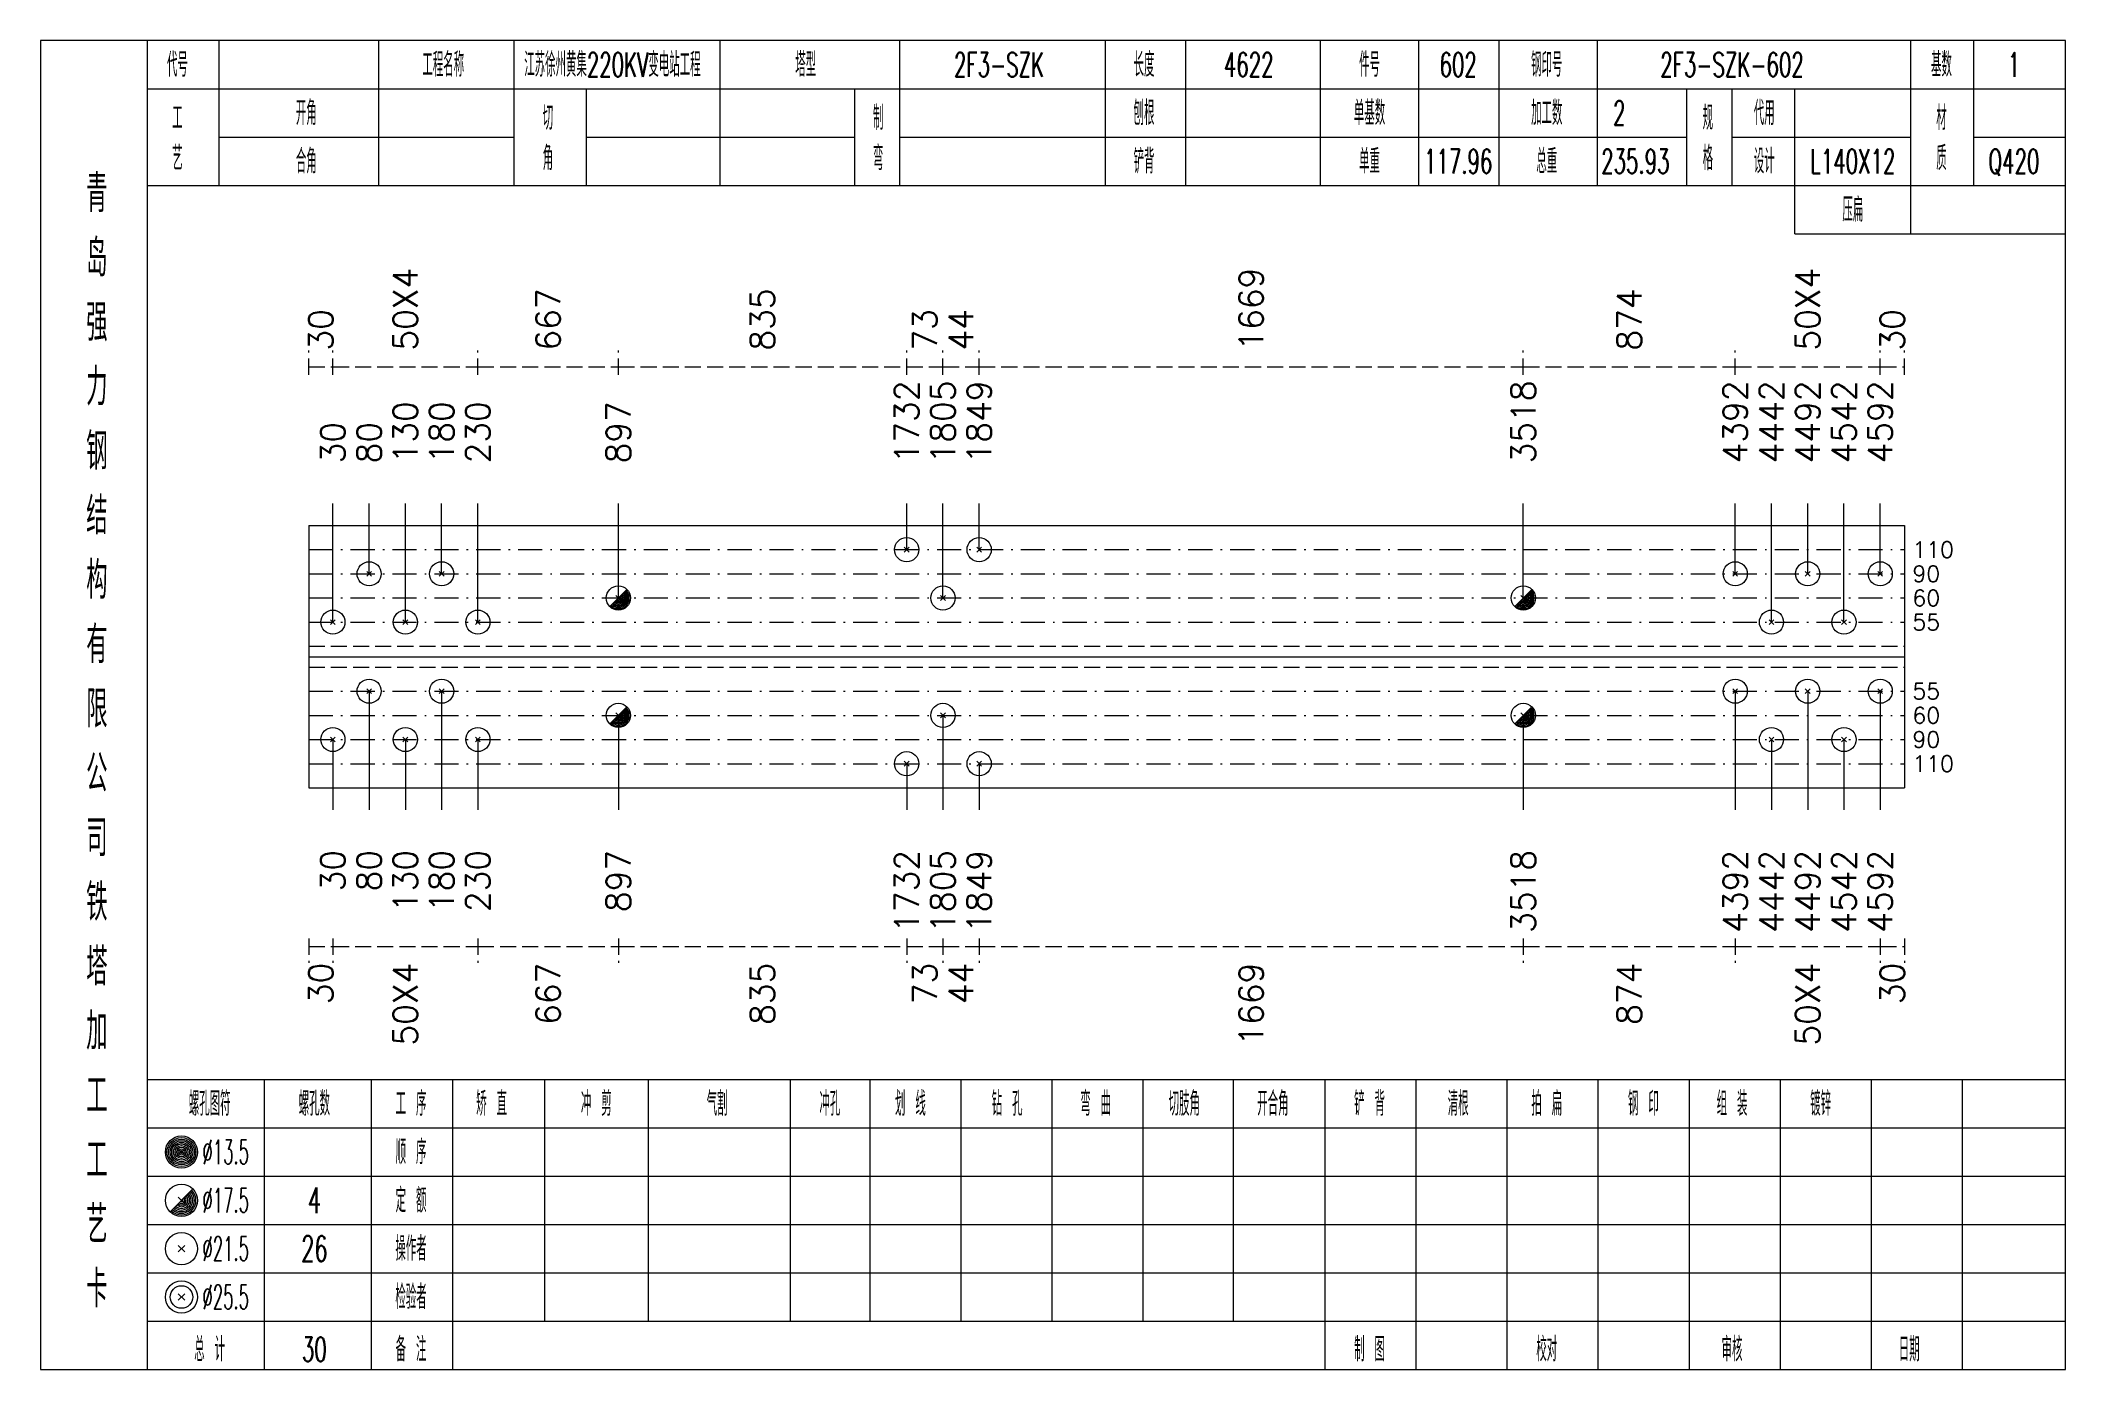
# Model space of a CAD drawing. Extents: x 0 to 4623, y -1159 to 4890.
# Drawn here: x 622.8 to 874.2, y 2025 to 2190 of the extents above; entities that cross this region are included whole.
import ezdxf
from ezdxf.enums import TextEntityAlignment as Align

# ---------------------------------------------------------------- set-up
doc = ezdxf.new("R2010")
doc.units = 0
doc.header["$MEASUREMENT"] = 0
doc.linetypes.add('一点画线', pattern=[5.2, 3, -1, 0.2, -1])
doc.linetypes.add('虚线', pattern=[2.75, 2, -0.75])
doc.layers.get('0').update_dxf_attribs({"linetype": 'CONTINUOUS', "lineweight": 25})
for name, color, linetype, lineweight in [('1', 7, 'CONTINUOUS', 25), ('4', 7, 'CONTINUOUS', 25), ('5', 7, 'CONTINUOUS', 25)]:
    doc.layers.add(name, color=color, linetype=linetype, lineweight=lineweight)
doc.styles.get("Standard").update_dxf_attribs({"font": 'simplex.shx', "width": 0.7, "height": 3, "bigfont": 'gbhzfs.shx'})

msp = doc.modelspace()

# ---------------------------------------------------------------- texts
at = {"color": 8, "linetype": 'Continuous', "lineweight": 9}
for s, p in [('50X4', (668.1, 2151.5)), ('1669', (773.108, 2151.5)), ('50X4', (842.2, 2151.5)), ('667', (685.823, 2151.5)), ('835', (712.44, 2151.5)), ('874', (820.041, 2151.5)), ('30', (657.6, 2151.5)), ('73', (732.584, 2151.5)), ('44', (737.084, 2151.5)), ('30', (852.7, 2151.5))]:
    msp.add_text(s, height=3, rotation=90, dxfattribs=at).set_placement(p, align=Align.MIDDLE_LEFT)
at = {"color": 7, "linetype": 'Continuous', "lineweight": 13}
for s, p in [('1732', (730.334, 2137.5)), ('1805', (734.834, 2137.5)), ('1849', (739.334, 2137.5)), ('3518', (806.882, 2137.5)), ('4392', (833.2, 2137.5)), ('4442', (837.7, 2137.5)), ('4492', (842.2, 2137.5)), ('4542', (846.7, 2137.5)), ('4592', (851.2, 2137.5)), ('130', (668.1, 2137.5)), ('180', (672.6, 2137.5)), ('230', (677.1, 2137.5)), ('897', (694.546, 2137.5)), ('30', (659.1, 2137.5)), ('80', (663.6, 2137.5))]:
    msp.add_text(s, height=3, rotation=90, dxfattribs=at).set_placement(p, align=Align.MIDDLE_LEFT)
for s, p in [('110', (855.2, 2126.786)), ('90', (855.2, 2123.786)), ('60', (855.2, 2120.786)), ('55', (855.2, 2117.786)), ('55', (855.2, 2109.214)), ('60', (855.2, 2106.214)), ('90', (855.2, 2103.214)), ('110', (855.2, 2100.214))]:
    msp.add_text(s, height=2, dxfattribs=at).set_placement(p, align=Align.MIDDLE_LEFT)
at = {"color": 8, "linetype": 'Continuous', "lineweight": 9}
for s, p in [('30', (657.6, 2075.5)), ('50X4', (668.1, 2075.5)), ('667', (685.823, 2075.5)), ('835', (712.44, 2075.5)), ('73', (732.584, 2075.5)), ('44', (737.084, 2075.5)), ('1669', (773.108, 2075.5)), ('874', (820.041, 2075.5)), ('50X4', (842.2, 2075.5)), ('30', (852.7, 2075.5))]:
    msp.add_text(s, height=3, rotation=90, dxfattribs=at).set_placement(p, align=Align.MIDDLE_RIGHT)
at = {"layer": '1', "color": 7, "linetype": 'Continuous', "lineweight": 13}
for s, p in [('30', (659.1, 2089.5)), ('80', (663.6, 2089.5)), ('130', (668.1, 2089.5)), ('180', (672.6, 2089.5)), ('230', (677.1, 2089.5)), ('897', (694.546, 2089.5)), ('1732', (730.334, 2089.5)), ('1805', (734.834, 2089.5)), ('1849', (739.334, 2089.5)), ('3518', (806.882, 2089.5)), ('4392', (833.2, 2089.5)), ('4442', (837.7, 2089.5)), ('4492', (842.2, 2089.5)), ('4542', (846.7, 2089.5)), ('4592', (851.2, 2089.5))]:
    msp.add_text(s, height=3, rotation=90, dxfattribs=at).set_placement(p, align=Align.MIDDLE_RIGHT)
at = {"layer": '4', "color": 1, "linetype": 'Continuous', "lineweight": 13}
for s, height, width, p in [('代号', 3, 0.6, (639.8, 2187)), ('工程名称', 3, 0.6, (672.8, 2187)), ('江苏徐州黄集220KV变电站工程', 3, 0.6, (693.8, 2187)), ('塔型', 3, 0.6, (717.8, 2187)), ('2F3-SZK', 3, 0.6, (741.8, 2187)), ('长度', 3, 0.6, (759.8, 2187)), ('4622', 3, 0.6, (772.8, 2187)), ('件号', 3, 0.6, (787.8, 2187)), ('602', 3, 0.6, (798.8, 2187)), ('钢印号', 3, 0.6, (809.8, 2187)), ('2F3-SZK-602', 3, 0.6, (832.8, 2187)), ('基数', 3, 0.6, (858.8, 2187)), ('1', 3, 0.6, (867.8, 2187)), ('开角', 3, 0.6, (655.8, 2181)), ('制', 3, 0.6, (726.8, 2180.4)), ('刨根', 3, 0.6, (759.8, 2181)), ('单基数', 3, 0.6, (787.8, 2181)), ('加工数', 3, 0.6, (809.8, 2181)), ('2', 3, 0.6, (818.8, 2181)), ('规', 3, 0.6, (829.8, 2180.4)), ('代用', 3, 0.6, (836.8, 2181)), ('材', 3, 0.6, (858.8, 2180.4)), ('工', 3, 0.6, (639.8, 2180.4)), ('切', 3, 0.6, (685.8, 2180.4)), ('艺', 3, 0.6, (639.8, 2175.4)), ('角', 3, 0.6, (685.8, 2175.4)), ('弯', 3, 0.6, (726.8, 2175.4)), ('格', 3, 0.6, (829.8, 2175.4)), ('质', 3, 0.6, (858.8, 2175.4)), ('合角', 3, 0.6, (655.8, 2175)), ('铲背', 3, 0.6, (759.8, 2175)), ('单重', 3, 0.6, (787.8, 2175)), ('117.96', 3, 0.6, (798.8, 2175)), ('总重', 3, 0.6, (809.8, 2175)), ('235.93', 3, 0.6, (820.8, 2175)), ('设计', 3, 0.6, (836.8, 2175)), ('L140X12', 3, 0.6, (847.8, 2175)), ('Q420', 3, 0.6, (867.8, 2175)), ('青', 4.6, 0.8, (629.8, 2171)), ('压扁', 3, 0.6, (847.8, 2169)), ('岛', 4.6, 0.8, (629.8, 2163)), ('强', 4.6, 0.8, (629.8, 2155)), ('力', 4.6, 0.8, (629.8, 2147)), ('钢', 4.6, 0.8, (629.8, 2139)), ('结', 4.6, 0.8, (629.8, 2131)), ('构', 4.6, 0.8, (629.8, 2123)), ('有', 4.6, 0.8, (629.8, 2115)), ('限', 4.6, 0.8, (629.8, 2107)), ('公', 4.6, 0.8, (629.8, 2099)), ('司', 4.6, 0.8, (629.8, 2091)), ('铁', 4.6, 0.8, (629.8, 2083)), ('塔', 4.6, 0.8, (629.8, 2075)), ('加', 4.6, 0.8, (629.8, 2067)), ('工', 4.6, 0.8, (629.8, 2059)), ('螺孔图符', 3, 0.6, (643.8, 2058)), ('螺孔数', 3, 0.6, (656.8, 2058)), ('工 序', 3, 0.6, (668.8, 2058)), ('矫 直', 3, 0.6, (678.8, 2058)), ('冲 剪', 3, 0.6, (691.8, 2058)), ('气割', 3, 0.6, (706.8, 2058)), ('冲孔', 3, 0.6, (720.8, 2058)), ('划 线', 3, 0.6, (730.8, 2058)), ('钻 孔', 3, 0.6, (742.8, 2058)), ('弯 曲', 3, 0.6, (753.8, 2058)), ('切肢角', 3, 0.6, (764.8, 2058)), ('开合角', 3, 0.6, (775.8, 2058)), ('铲 背', 3, 0.6, (787.8, 2058)), ('清根', 3, 0.6, (798.8, 2058)), ('拍 扁', 3, 0.6, (809.8, 2058)), ('钢 印', 3, 0.6, (821.8, 2058)), ('组 装', 3, 0.6, (832.8, 2058)), ('镀锌', 3, 0.6, (843.8, 2058)), ('工', 4.6, 0.8, (629.8, 2051)), ('%%C13.5', 3, 0.5, (645.8, 2052)), ('顺 序', 3, 0.6, (668.8, 2052)), ('%%C17.5', 3, 0.5, (645.8, 2046)), ('4', 3.2, 0.6, (656.8, 2046)), ('定 额', 3, 0.6, (668.8, 2046)), ('艺', 4.6, 0.8, (629.8, 2043)), ('%%C21.5', 3, 0.5, (645.8, 2040)), ('26', 3.2, 0.6, (656.8, 2040)), ('操作者', 3, 0.6, (668.8, 2040)), ('卡', 4.6, 0.8, (629.8, 2035)), ('%%C25.5', 3, 0.5, (645.8, 2034)), ('检验者', 3, 0.6, (668.8, 2034)), ('总 计', 3, 0.6, (643.8, 2027.5)), ('30', 3, 0.6, (656.8, 2027.5)), ('备 注', 3, 0.6, (668.8, 2027.5)), ('制 图', 3, 0.6, (787.8, 2027.5)), ('校对', 3, 0.6, (809.8, 2027.5)), ('审核', 3, 0.6, (832.8, 2027.5)), ('日期', 3, 0.6, (854.8, 2027.5))]:
    msp.add_text(s, height=height, dxfattribs=dict(at, width=width)).set_placement(p, align=Align.MIDDLE_CENTER)

# ---------------------------------------------------------------- blocks, each defined once
blk = doc.blocks.new('孔21.5')
at = {"layer": '5', "color": 7, "linetype": 'Continuous', "lineweight": 13}
for p, q in [((-0.2, -0.2), (0.2, 0.2)), ((-0.2, 0.2), (0.2, -0.2))]:
    blk.add_line(p, q, dxfattribs=at)
blk.add_circle((0, 0), 1, dxfattribs=at)
blk = doc.blocks.new('孔17.5')
at = {"layer": '5', "color": 7, "linetype": 'Continuous', "lineweight": 13}
for p, q in [((-0.707, -0.707), (0.707, 0.707)), ((-0.2, 0.2), (0.2, -0.2))]:
    blk.add_line(p, q, dxfattribs=at)
blk.add_circle((0, 0), 1, dxfattribs=at)
for radius in [0.9, 0.8, 0.7, 0.6, 0.5, 0.4, 0.3, 0.2, 0.1]:
    blk.add_arc((0, 0), radius, 225, 45, dxfattribs=at)

# ---------------------------------------------------------------- linework, layer by layer
at = {"color": 8, "linetype": '虚线', "lineweight": 9}
for p, q in [((656.1, 2148.5), (656.1, 2151.5)), ((656.1, 2149.5), (659.1, 2149.5)), ((659.1, 2148.5), (659.1, 2151.5)), ((659.1, 2148.5), (659.1, 2151.5)), ((659.1, 2149.5), (677.1, 2149.5)), ((677.1, 2148.5), (677.1, 2151.5)), ((677.1, 2148.5), (677.1, 2151.5)), ((677.1, 2149.5), (694.546, 2149.5)), ((694.546, 2148.5), (694.546, 2151.5)), ((694.546, 2148.5), (694.546, 2151.5)), ((694.546, 2149.5), (730.334, 2149.5)), ((730.334, 2148.5), (730.334, 2151.5)), ((730.334, 2148.5), (730.334, 2151.5)), ((730.334, 2149.5), (734.834, 2149.5)), ((734.834, 2148.5), (734.834, 2151.5)), ((734.834, 2148.5), (734.834, 2151.5)), ((734.834, 2149.5), (739.334, 2149.5)), ((739.334, 2148.5), (739.334, 2151.5)), ((739.334, 2148.5), (739.334, 2151.5)), ((739.334, 2149.5), (806.882, 2149.5)), ((806.882, 2148.5), (806.882, 2151.5)), ((806.882, 2148.5), (806.882, 2151.5)), ((806.882, 2149.5), (833.2, 2149.5)), ((833.2, 2148.5), (833.2, 2151.5)), ((833.2, 2148.5), (833.2, 2151.5)), ((833.2, 2149.5), (851.2, 2149.5)), ((851.2, 2148.5), (851.2, 2151.5)), ((851.2, 2148.5), (851.2, 2151.5)), ((851.2, 2149.5), (854.2, 2149.5)), ((854.2, 2148.5), (854.2, 2151.5)), ((656.1, 2078.5), (656.1, 2075.5)), ((656.1, 2077.5), (659.1, 2077.5)), ((659.1, 2078.5), (659.1, 2075.5)), ((659.1, 2078.5), (659.1, 2075.5)), ((659.1, 2077.5), (677.1, 2077.5)), ((677.1, 2078.5), (677.1, 2075.5)), ((677.1, 2078.5), (677.1, 2075.5)), ((677.1, 2077.5), (694.546, 2077.5)), ((694.546, 2078.5), (694.546, 2075.5)), ((694.546, 2078.5), (694.546, 2075.5)), ((694.546, 2077.5), (730.334, 2077.5)), ((730.334, 2078.5), (730.334, 2075.5)), ((730.334, 2078.5), (730.334, 2075.5)), ((730.334, 2077.5), (734.834, 2077.5)), ((734.834, 2078.5), (734.834, 2075.5)), ((734.834, 2078.5), (734.834, 2075.5)), ((734.834, 2077.5), (739.334, 2077.5)), ((739.334, 2078.5), (739.334, 2075.5)), ((739.334, 2078.5), (739.334, 2075.5)), ((739.334, 2077.5), (806.882, 2077.5)), ((806.882, 2078.5), (806.882, 2075.5)), ((806.882, 2078.5), (806.882, 2075.5)), ((806.882, 2077.5), (833.2, 2077.5)), ((833.2, 2078.5), (833.2, 2075.5)), ((833.2, 2078.5), (833.2, 2075.5)), ((833.2, 2077.5), (851.2, 2077.5)), ((851.2, 2078.5), (851.2, 2075.5)), ((851.2, 2078.5), (851.2, 2075.5)), ((851.2, 2077.5), (854.2, 2077.5)), ((854.2, 2078.5), (854.2, 2075.5))]:
    msp.add_line(p, q, dxfattribs=at)
at = {"color": 7, "linetype": 'Continuous', "lineweight": 13}
for p, q in [((659.1, 2117.786), (659.1, 2132.5)), ((663.6, 2123.786), (663.6, 2132.5)), ((668.1, 2117.786), (668.1, 2132.5)), ((672.6, 2123.786), (672.6, 2132.5)), ((677.1, 2117.786), (677.1, 2132.5)), ((694.546, 2120.786), (694.546, 2132.5)), ((730.334, 2126.786), (730.334, 2132.5)), ((734.834, 2120.786), (734.834, 2132.5)), ((739.334, 2126.786), (739.334, 2132.5)), ((806.882, 2120.786), (806.882, 2132.5)), ((833.2, 2123.786), (833.2, 2132.5)), ((837.7, 2117.786), (837.7, 2132.5)), ((842.2, 2123.786), (842.2, 2132.5)), ((846.7, 2117.786), (846.7, 2132.5)), ((851.2, 2123.786), (851.2, 2132.5)), ((663.6, 2109.214), (663.6, 2094.5)), ((672.6, 2109.214), (672.6, 2094.5)), ((833.2, 2109.214), (833.2, 2094.5)), ((842.2, 2109.214), (842.2, 2094.5)), ((851.2, 2109.214), (851.2, 2094.5)), ((694.546, 2106.214), (694.546, 2094.5)), ((734.834, 2106.214), (734.834, 2094.5)), ((806.882, 2106.214), (806.882, 2094.5)), ((659.1, 2103.214), (659.1, 2094.5)), ((668.1, 2103.214), (668.1, 2094.5)), ((677.1, 2103.214), (677.1, 2094.5)), ((837.7, 2103.214), (837.7, 2094.5)), ((846.7, 2103.214), (846.7, 2094.5)), ((730.334, 2100.214), (730.334, 2094.5)), ((739.334, 2100.214), (739.334, 2094.5))]:
    msp.add_line(p, q, dxfattribs=at)
at = {"color": 7, "linetype": 'Continuous', "lineweight": 18}
for p, q in [((656.1, 2129.786), (656.1, 2097.214)), ((656.1, 2129.786), (854.2, 2129.786)), ((854.2, 2129.786), (854.2, 2097.214)), ((656.1, 2113.5), (854.2, 2113.5))]:
    msp.add_line(p, q, dxfattribs=at)
at = {"color": 3, "linetype": '一点画线', "lineweight": 13}
for p, q in [((656.1, 2126.786), (854.2, 2126.786)), ((656.1, 2123.786), (854.2, 2123.786)), ((656.1, 2120.786), (854.2, 2120.786)), ((656.1, 2117.786), (854.2, 2117.786)), ((656.1, 2109.214), (854.2, 2109.214)), ((656.1, 2106.214), (854.2, 2106.214)), ((656.1, 2103.214), (854.2, 2103.214)), ((656.1, 2100.214), (854.2, 2100.214))]:
    msp.add_line(p, q, dxfattribs=at)
at = {"color": 1, "linetype": '虚线', "lineweight": 18}
for p, q in [((656.1, 2114.786), (854.2, 2114.786)), ((656.1, 2112.214), (854.2, 2112.214))]:
    msp.add_line(p, q, dxfattribs=at)
at = {"layer": '1', "color": 7, "linetype": 'Continuous', "lineweight": 18}
msp.add_line((656.1, 2097.214), (854.2, 2097.214), dxfattribs=at)
at = {"layer": '4', "color": 1, "linetype": 'Continuous', "lineweight": 18}
for p, q in [((636.1, 2025), (636.1, 2190)), ((645, 2172), (645, 2190)), ((664.8, 2172), (664.8, 2190)), ((681.6, 2172), (681.6, 2190)), ((707.2, 2172), (707.2, 2190)), ((729.5, 2172), (729.5, 2190)), ((755, 2172), (755, 2190)), ((765, 2172), (765, 2190)), ((781.7, 2172), (781.7, 2190)), ((793.9, 2172), (793.9, 2190)), ((803.9, 2172), (803.9, 2190)), ((816.1, 2172), (816.1, 2190)), ((855, 2166), (855, 2190)), ((862.8, 2172), (862.8, 2190)), ((636.1, 2184), (874.2, 2184)), ((690.6, 2172), (690.6, 2184)), ((723.9, 2172), (723.9, 2184)), ((827.2, 2172), (827.2, 2184)), ((832.8, 2172), (832.8, 2184)), ((840.6, 2166), (840.6, 2184)), ((645, 2178), (681.6, 2178)), ((690.6, 2178), (723.9, 2178)), ((729.5, 2178), (827.2, 2178)), ((832.8, 2178), (855, 2178)), ((862.8, 2178), (874.2, 2178)), ((636.1, 2172), (874.2, 2172)), ((840.6, 2166), (874.2, 2166)), ((636.1, 2061), (874.2, 2061)), ((650.6, 2025), (650.6, 2061)), ((663.9, 2025), (663.9, 2061)), ((674, 2025), (674, 2061)), ((685.4, 2031), (685.4, 2061)), ((698.3, 2031), (698.3, 2061)), ((715.9, 2031), (715.9, 2061)), ((725.8, 2031), (725.8, 2061)), ((737.1, 2031), (737.1, 2061)), ((748.4, 2031), (748.4, 2061)), ((759.7, 2031), (759.7, 2061)), ((770.9, 2031), (770.9, 2061)), ((782.3, 2031), (782.3, 2061)), ((793.6, 2031), (793.6, 2061)), ((804.9, 2031), (804.9, 2061)), ((816.2, 2031), (816.2, 2061)), ((827.5, 2031), (827.5, 2061)), ((838.8, 2031), (838.8, 2061)), ((850.1, 2031), (850.1, 2061)), ((861.4, 2031), (861.4, 2061)), ((636.1, 2055), (874.2, 2055)), ((636.1, 2049), (874.2, 2049)), ((636.1, 2043), (874.2, 2043)), ((636.1, 2037), (874.2, 2037)), ((636.1, 2031), (874.2, 2031)), ((782.3, 2025), (782.3, 2031)), ((793.6, 2025), (793.6, 2031)), ((804.9, 2025), (804.9, 2031)), ((816.2, 2025), (816.2, 2031)), ((827.5, 2025), (827.5, 2031)), ((838.8, 2025), (838.8, 2031)), ((850.1, 2025), (850.1, 2031)), ((861.4, 2025), (861.4, 2031))]:
    msp.add_line(p, q, dxfattribs=at)
at = {"layer": '4', "color": 7, "linetype": 'Continuous', "lineweight": 13}
for p, q in [((640.1, 2051.8), (640.5, 2052.2)), ((640.5, 2051.8), (640.1, 2052.2)), ((638.886, 2044.586), (641.714, 2047.414)), ((639.9, 2046.4), (640.7, 2045.6)), ((639.9, 2039.6), (640.7, 2040.4)), ((639.9, 2040.4), (640.7, 2039.6)), ((639.9, 2033.6), (640.7, 2034.4)), ((639.9, 2034.4), (640.7, 2033.6))]:
    msp.add_line(p, q, dxfattribs=at)
at = {"layer": '4', "color": 1, "linetype": 'Continuous', "lineweight": 18}
msp.add_lwpolyline([(622.8, 2190), (622.8, 2025), (874.2, 2025), (874.2, 2190)], close=True, dxfattribs=at)
at = {"layer": '4', "color": 7, "linetype": 'Continuous', "lineweight": 13}
for centre, radius in [((640.3, 2052), 2), ((640.3, 2052), 1.8), ((640.3, 2052), 1.6), ((640.3, 2052), 1.4), ((640.3, 2052), 1.2), ((640.3, 2052), 1), ((640.3, 2052), 0.8), ((640.3, 2052), 0.6), ((640.3, 2052), 0.4), ((640.3, 2052), 0.2), ((640.3, 2046), 2), ((640.3, 2040), 2), ((640.3, 2034), 2), ((640.3, 2034), 1.4)]:
    msp.add_circle(centre, radius, dxfattribs=at)
for radius in [1.8, 1.6, 1.4, 1.2, 1, 0.8, 0.6, 0.4, 0.2]:
    msp.add_arc((640.3, 2046), radius, 225, 45, dxfattribs=at)

# ---------------------------------------------------------------- block references
at = {"color": 7, "linetype": 'Continuous', "lineweight": 13, "xscale": 1.5, "yscale": 1.5, "zscale": 1.5}
for name, p in [('孔21.5', (730.334, 2126.786)), ('孔21.5', (739.334, 2126.786)), ('孔21.5', (663.6, 2123.786)), ('孔21.5', (672.6, 2123.786)), ('孔21.5', (833.2, 2123.786)), ('孔21.5', (842.2, 2123.786)), ('孔21.5', (851.2, 2123.786)), ('孔17.5', (694.546, 2120.786)), ('孔21.5', (734.834, 2120.786)), ('孔17.5', (806.882, 2120.786)), ('孔21.5', (659.1, 2117.786)), ('孔21.5', (668.1, 2117.786)), ('孔21.5', (677.1, 2117.786)), ('孔21.5', (837.7, 2117.786)), ('孔21.5', (846.7, 2117.786))]:
    msp.add_blockref(name, p, dxfattribs=at)
at = {"layer": '1', "color": 7, "linetype": 'Continuous', "lineweight": 13, "xscale": 1.5, "yscale": 1.5, "zscale": 1.5}
for name, p in [('孔21.5', (663.6, 2109.214)), ('孔21.5', (672.6, 2109.214)), ('孔21.5', (833.2, 2109.214)), ('孔21.5', (842.2, 2109.214)), ('孔21.5', (851.2, 2109.214)), ('孔17.5', (694.546, 2106.214)), ('孔21.5', (734.834, 2106.214)), ('孔17.5', (806.882, 2106.214)), ('孔21.5', (659.1, 2103.214)), ('孔21.5', (668.1, 2103.214)), ('孔21.5', (677.1, 2103.214)), ('孔21.5', (837.7, 2103.214)), ('孔21.5', (846.7, 2103.214)), ('孔21.5', (730.334, 2100.214)), ('孔21.5', (739.334, 2100.214))]:
    msp.add_blockref(name, p, dxfattribs=at)

msp.set_redraw_order([(e.dxf.handle, doc.entitydb.next_handle()) for e in msp.query("TEXT MTEXT ATTDEF DIMENSION ARC_DIMENSION")])  # texts and dimensions are drawn at this point

doc.saveas('drawing.dxf')
